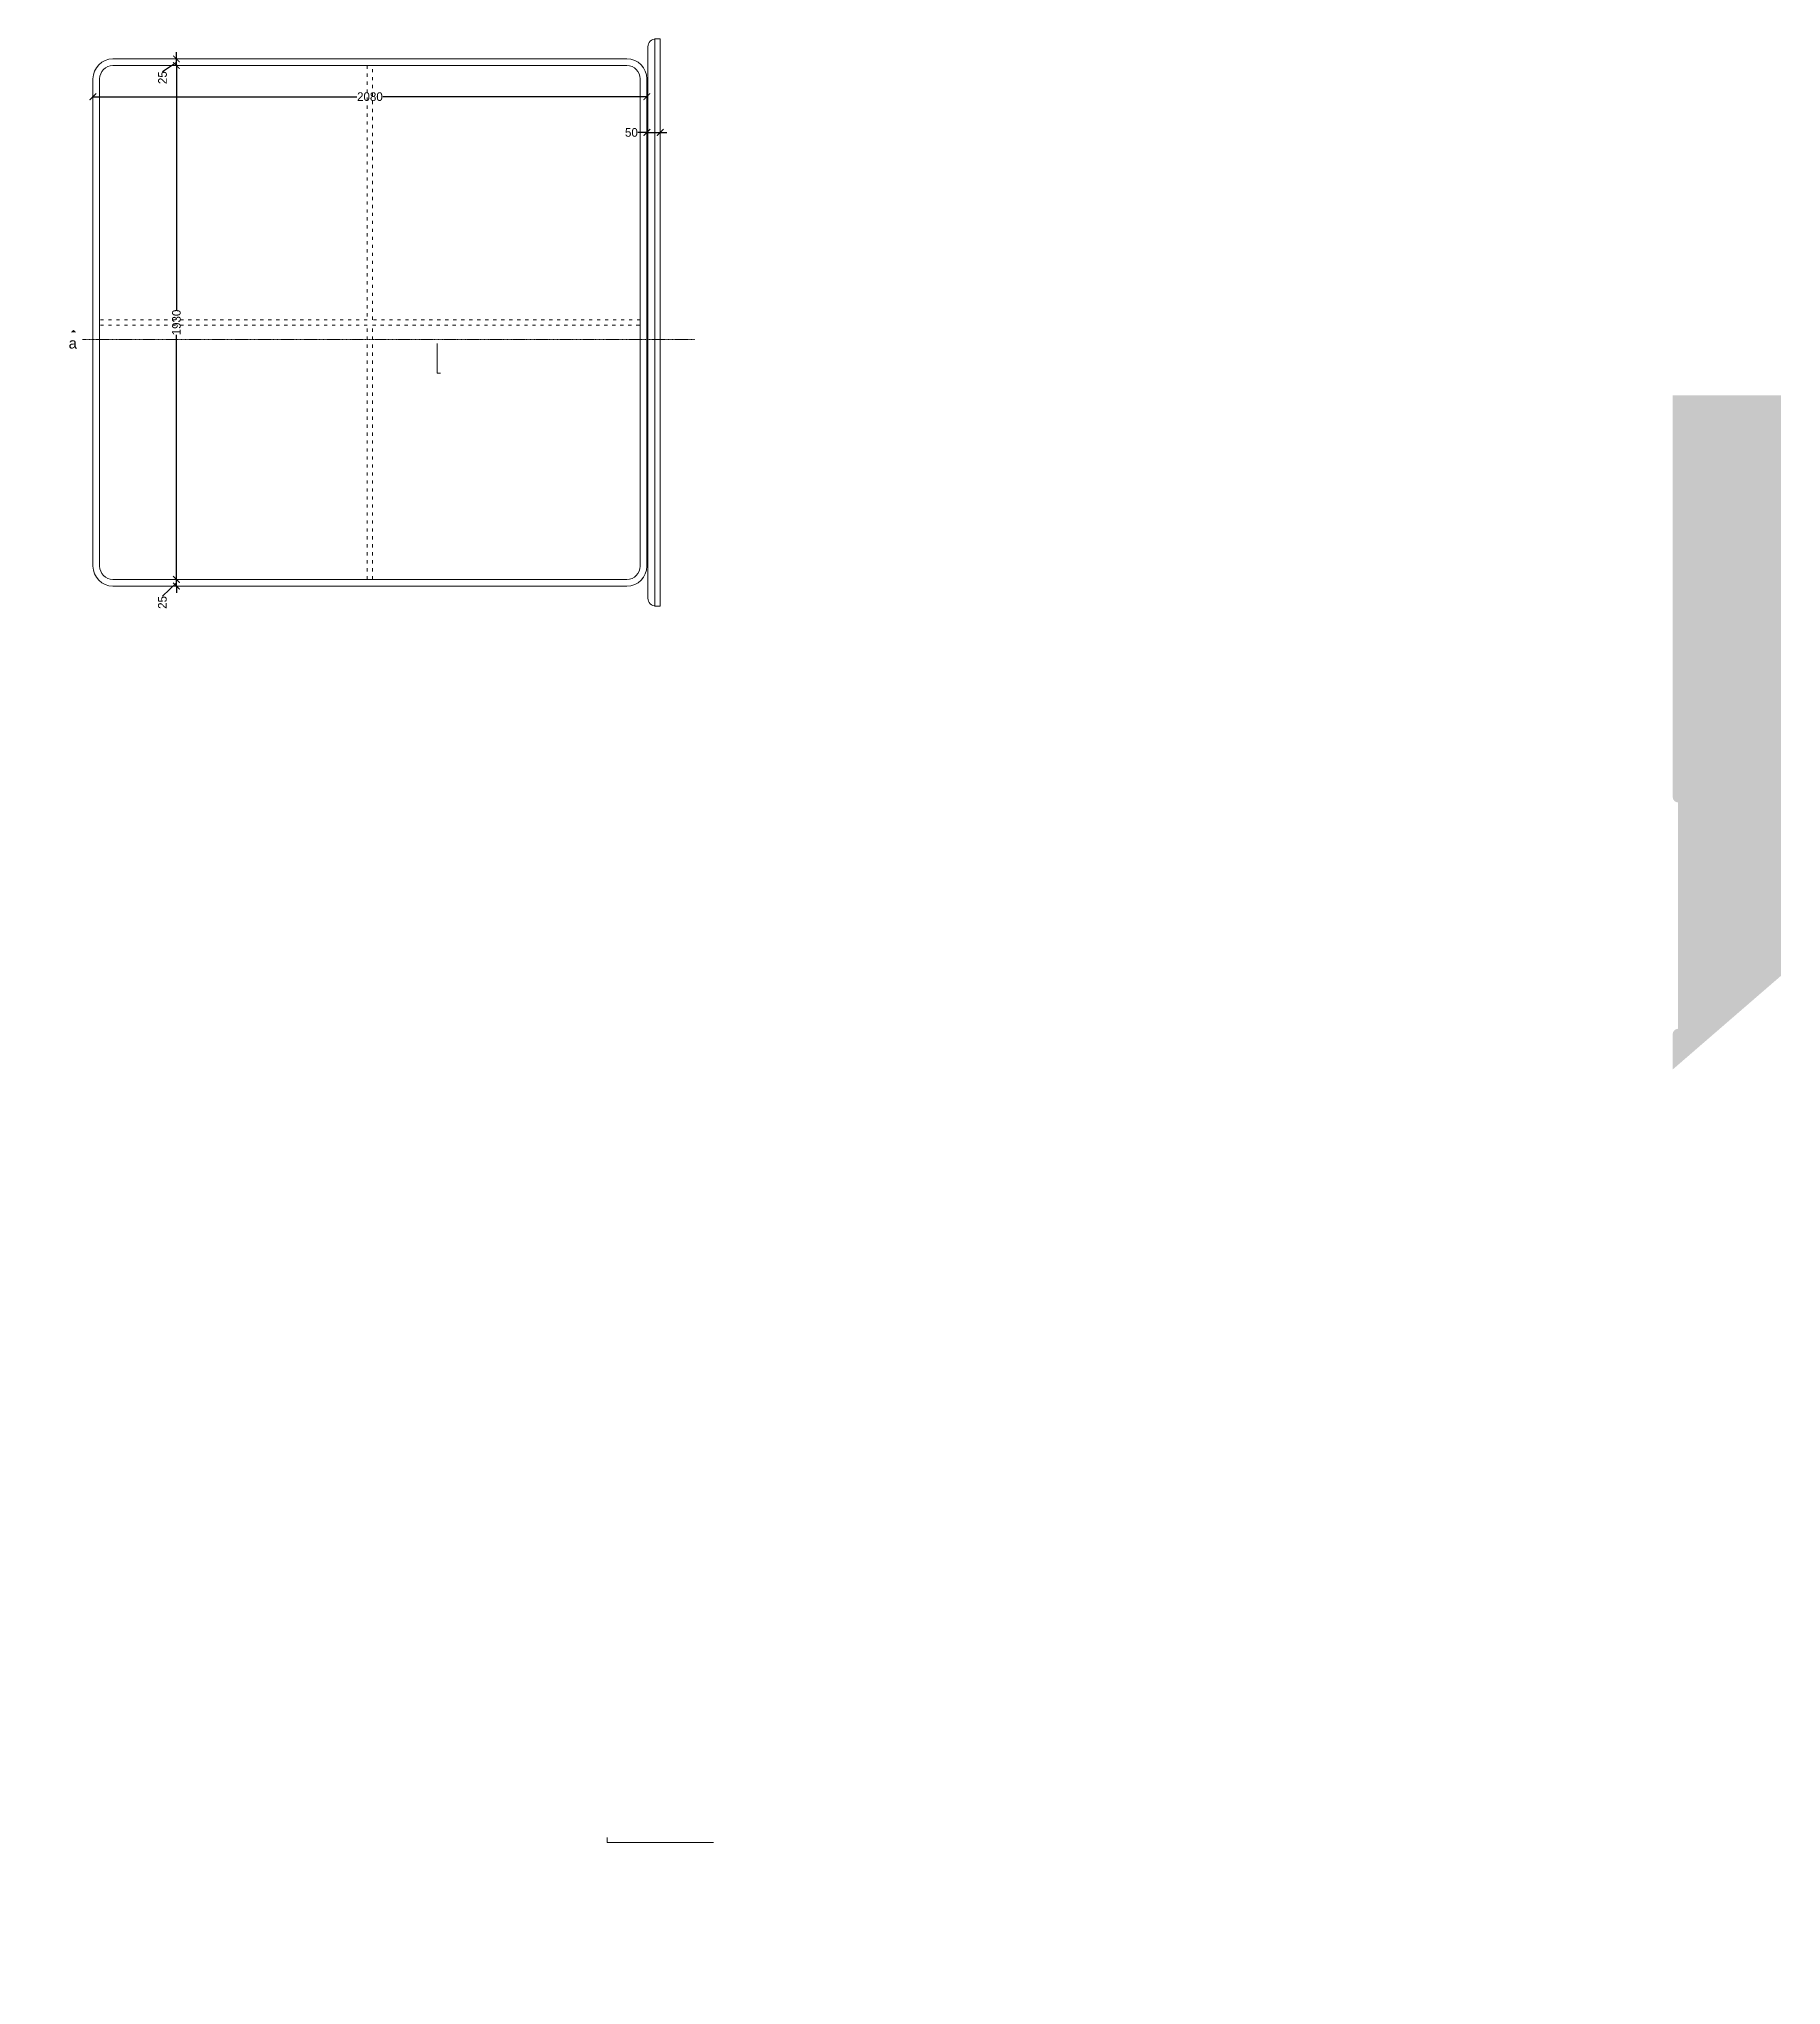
# Model space of a CAD drawing. Header units: millimetres. Extents: x 75500 to 345360, y -224327 to 19532.
# Drawn here: x 181075 to 187617, y -115804 to -108495 of the extents above; entities that cross this region are included whole.
import ezdxf

# ---------------------------------------------------------------- set-up
doc = ezdxf.new("R2010")
doc.units = ezdxf.units.MM
doc.header["$LTSCALE"] = 0.01
doc.linetypes.add('CENTER', pattern=[50.800000000000004, 31.75, -6.349999999999999, 6.349999999999999, -6.349999999999999])
doc.linetypes.add('ZWCAD_ISO03W100', pattern=[30, 12, -18])
doc.layers.add('A- Ele 4', color=250, linetype='Continuous', lineweight=15, true_color=0x333333)
for name, color, linetype, lineweight in [('B. no.', 2, 'Continuous', 0), ('ele 0.1', 252, 'Continuous', 13), ('Lights', 14, 'Continuous', 20)]:
    doc.layers.add(name, color=color, linetype=linetype, lineweight=lineweight)
doc.layers.add('e .05', color=253, linetype='Continuous')
doc.styles.add('Arial', font='arial.ttf')
doc.styles.add('ISOCP2', font='GOTHIC.TTF')
doc.dimstyles.new('77', dxfattribs={"dimscale": 0.25, "dimtxt": 130, "dimasz": 100, "dimexe": 5, "dimexo": 1, "dimgap": 0.25, "dimtad": 0, "dimdec": 0, "dimrnd": 5, "dimzin": 0, "dimdsep": 46, "dimtxsty": 'ISOCP2', "dimblk": 'ARCHTICK', "dimcen": 0, "dimdle": 100, "dimclrd": 1, "dimclre": 256, "dimclrt": 256, "dimazin": 0, "dimtm": 1e-09, "dimtfac": 1, "dimtdec": 0, "dimtmove": 1, "dimatfit": 0, "dimfxl": 1, "dimtolj": 1, "dimtzin": 12, "dimlwd": -1, "dimlwe": -1, "dimarcsym": 0})
pattern_1 = [(0, (182570.1819903417, -109751.6656328052), (0, 698.5), [508, -190.5]), (90, (182570.1819903417, -109751.6656328052), (-698.5, 4.28e-14), [508, -190.5])]

msp = doc.modelspace()

# ---------------------------------------------------------------- blocks, each defined once
blk = doc.blocks.new('_ARCHTICK')
at = {"color": 0, "linetype": 'ByBlock', "const_width": 0.15}
blk.add_lwpolyline([(-0.5, -0.5), (0.5, 0.5)], dxfattribs=at)
blk = doc.blocks.new('*D285')
at = {"color": 1, "ltscale": 4, "transparency": 16777216}
for p, q in [((181590.9625503637, -108592.9241697281), (181590.9625503637, -109514.1524583073)), ((181590.9625503637, -110527.9241697281), (181590.9625503637, -109606.6958811489))]:
    blk.add_line(p, q, dxfattribs=at)
at = {"layer": 'Defpoints', "color": 0, "transparency": 16777216}
for p in [(181590.9625503637, -108595.4241697281), (181703.7257991689, -108595.4241697281), (181703.7257991689, -110525.4241697281)]:
    blk.add_point(p, dxfattribs=at)
at = {"color": 1, "transparency": 16777216, "xscale": 25, "yscale": 25, "zscale": 25}
for p, rotation in [((181590.9625503637, -108595.4241697281), 90), ((181590.9625503637, -110525.4241697281), 270)]:
    blk.add_blockref('_ARCHTICK', p, dxfattribs=dict(at, rotation=rotation))
at = {"transparency": 16777216, "insert": (181590.9625503637, -109560.4241697281), "char_height": 32.5, "attachment_point": 5, "rotation": 90, "style": 'ISOCP2'}
blk.add_mtext('\\A1;1930', dxfattribs=at)
blk = doc.blocks.new('*D286')
at = {"color": 1, "ltscale": 4, "transparency": 16777216}
for p, q in [((181590.9625503637, -110525.4241697281), (181590.9625503637, -110500.4241697281)), ((181538.3379721051, -110588.0542693525), (181590.9625503637, -110537.9241697281)), ((181590.9625503637, -110550.4241697281), (181590.9625503637, -110525.4241697281)), ((181590.9625503637, -110550.4241697281), (181590.9625503637, -110575.4241697281)), ((181538.3379721051, -110588.1792693525), (181538.3379721051, -110588.0542693525))]:
    blk.add_line(p, q, dxfattribs=at)
at = {"layer": 'Defpoints', "color": 0, "transparency": 16777216}
for p in [(181590.9625503637, -110525.4241697281), (181703.7257991689, -110525.4241697281), (181703.7257991689, -110550.4241697281)]:
    blk.add_point(p, dxfattribs=at)
at = {"color": 1, "transparency": 16777216, "xscale": 25, "yscale": 25, "zscale": 25}
for p, rotation in [((181590.9625503637, -110525.4241697281), 270), ((181590.9625503637, -110550.4241697281), 90)]:
    blk.add_blockref('_ARCHTICK', p, dxfattribs=dict(at, rotation=rotation))
at = {"transparency": 16777216, "insert": (181538.3379721051, -110611.6501650017), "char_height": 32.5, "attachment_point": 5, "rotation": 90, "style": 'ISOCP2'}
blk.add_mtext('\\A1;25', dxfattribs=at)
blk = doc.blocks.new('*D287')
at = {"color": 1, "ltscale": 4, "transparency": 16777216}
for p, q in [((181538.7444410798, -108617.327899359), (181590.9625503637, -108582.9241697281)), ((181590.9625503637, -108570.4241697281), (181590.9625503637, -108545.4241697281)), ((181590.9625503637, -108595.4241697281), (181590.9625503637, -108570.4241697281)), ((181590.9625503637, -108595.4241697281), (181590.9625503637, -108620.4241697281)), ((181538.7444410798, -108617.452899359), (181538.7444410798, -108617.327899359))]:
    blk.add_line(p, q, dxfattribs=at)
at = {"layer": 'Defpoints', "color": 0, "transparency": 16777216}
for p in [(181590.9625503637, -108570.4241697281), (181703.7257991689, -108570.4241697281), (181703.7257991689, -108595.4241697281)]:
    blk.add_point(p, dxfattribs=at)
at = {"color": 1, "transparency": 16777216, "xscale": 25, "yscale": 25, "zscale": 25}
for p, rotation in [((181590.9625503637, -108570.4241697281), 270), ((181590.9625503637, -108595.4241697281), 90)]:
    blk.add_blockref('_ARCHTICK', p, dxfattribs=dict(at, rotation=rotation))
at = {"transparency": 16777216, "insert": (181538.7444410798, -108640.9237950083), "char_height": 32.5, "attachment_point": 5, "rotation": 90, "style": 'ISOCP2'}
blk.add_mtext('\\A1;25', dxfattribs=at)
blk = doc.blocks.new('*D289')
at = {"color": 1, "ltscale": 4, "transparency": 16777216}
for p, q in [((183357.522500071, -108846.7762948312), (183323.0466971686, -108846.7762948312)), ((183357.522500071, -108846.7762948312), (183332.522500071, -108846.7762948312)), ((183357.522500071, -108846.7762948312), (183407.522500071, -108846.7762948312)), ((183407.522500071, -108846.7762948312), (183432.522500071, -108846.7762948312))]:
    blk.add_line(p, q, dxfattribs=at)
at = {"layer": 'Defpoints', "color": 0, "transparency": 16777216}
for p in [(183357.522500071, -108822.764518286), (183407.522500071, -108822.764518286), (183407.522500071, -108846.7762948312)]:
    blk.add_point(p, dxfattribs=at)
at = {"color": 1, "transparency": 16777216, "xscale": 25, "yscale": 25, "zscale": 25}
blk.add_blockref('_ARCHTICK', (183357.522500071, -108846.7762948312), dxfattribs=at)
at = {"color": 1, "transparency": 16777216, "xscale": 25, "yscale": 25, "zscale": 25, "rotation": 180}
blk.add_blockref('_ARCHTICK', (183407.522500071, -108846.7762948312), dxfattribs=at)
at = {"transparency": 16777216, "insert": (183299.5537077056, -108846.7762948312), "char_height": 32.5, "attachment_point": 5, "style": 'ISOCP2'}
blk.add_mtext('\\A1;50', dxfattribs=at)
blk = doc.blocks.new('*D288')
at = {"color": 1, "ltscale": 4, "transparency": 16777216}
for p, q in [((181275.022500071, -108712.32701789), (182268.710000071, -108712.32701789)), ((183360.022500071, -108712.32701789), (182366.335000071, -108712.32701789))]:
    blk.add_line(p, q, dxfattribs=at)
at = {"layer": 'Defpoints', "color": 0, "transparency": 16777216}
for p in [(181277.522500071, -108688.3152413448), (183357.522500071, -108688.3152413448), (183357.522500071, -108712.32701789)]:
    blk.add_point(p, dxfattribs=at)
at = {"color": 1, "transparency": 16777216, "xscale": 25, "yscale": 25, "zscale": 25, "rotation": 180}
blk.add_blockref('_ARCHTICK', (181277.522500071, -108712.32701789), dxfattribs=at)
at = {"color": 1, "transparency": 16777216, "xscale": 25, "yscale": 25, "zscale": 25}
blk.add_blockref('_ARCHTICK', (183357.522500071, -108712.32701789), dxfattribs=at)
at = {"transparency": 16777216, "insert": (182317.522500071, -108712.32701789), "char_height": 32.5, "attachment_point": 5, "style": 'ISOCP2'}
blk.add_mtext('\\A1;2080', dxfattribs=at)
blk = doc.blocks.new('jyhtgrefdwas-flat-38-flat-1-flat-1')
at = {"layer": 'Lights', "lineweight": 30, "ltscale": 300}
h = blk.add_hatch(color=256, dxfattribs=at)
h.dxf.hatch_style = 1
h.paths.add_polyline_path([(-27.84560284033068, 0), (0, 27.8456028404471), (27.84560284033068, 0)])
blk.add_lwpolyline([(-27.84560284033068, 0), (0, 27.8456028404471), (27.84560284033068, 0), (-27.84560284033068, 0)], dxfattribs=at)

# ---------------------------------------------------------------- dimensions: what is measured, and where the dimension line sits
at = {"ltscale": 4}
for base, p1, p2, angle, override, picture, middle in [((181590.9625503637, -108570.4241697281), (181703.7257991689, -108595.4241697281), (181703.7257991689, -108570.4241697281), 90, {"dimpost": '\\X', "dimblk": 'ARCHTICK', "dimse1": 1, "dimse2": 1, "dimclre": 253}, '*D287', (181538.7444410798, -108617.515399359)), ((183407.522500071, -108846.7762948312), (183357.522500071, -108822.764518286), (183407.522500071, -108822.764518286), 0, {"dimpost": '\\X', "dimblk": 'ARCHTICK', "dimdle": 10, "dimse1": 1, "dimse2": 1, "dimclre": 253}, '*D289', (183299.5537077056, -108846.7762948312)), ((181590.9625503637, -110525.4241697281), (181703.7257991689, -110550.4241697281), (181703.7257991689, -110525.4241697281), 90, {"dimpost": '\\X', "dimblk": 'ARCHTICK', "dimdle": 10, "dimse1": 1, "dimse2": 1, "dimclre": 253}, '*D286', (181538.3379721051, -110588.2417693525))]:
    dim = msp.add_linear_dim(base=base, p1=p1, p2=p2, angle=angle, dimstyle='77', override=override, dxfattribs=at)
    dim.commit()
    dim.dimension.update_dxf_attribs({"geometry": picture, "text_midpoint": middle, "dimtype": 161})
for p1, p2, distance, picture, middle in [((181703.7257991689, -110525.4241697281), (181703.7257991689, -108595.4241697281), 112.7632488051895, '*D285', (181590.9625503637, -109560.4241697281)), ((181277.522500071, -108688.3152413448), (183357.522500071, -108688.3152413448), -24.01177654520143, '*D288', (182317.522500071, -108712.32701789))]:
    dim = msp.add_aligned_dim(p1=p1, p2=p2, distance=distance, dimstyle='77', override={"dimpost": '\\X', "dimblk": 'ARCHTICK', "dimdle": 10, "dimse1": 1, "dimse2": 1, "dimclre": 253}, dxfattribs=at)
    dim.commit()
    dim.dimension.update_dxf_attribs({"geometry": picture, "text_midpoint": middle})

# ---------------------------------------------------------------- hatches: boundary and pattern name
at = {"layer": 'B. no.'}
h = msp.add_hatch(dxfattribs=at)
h.set_pattern_fill('ANGLE', color=256, scale=100)
h.set_pattern_definition([(0, (183207.9460863599, -115269.5539942042), (0, 698.5), [508, -190.5]), (90, (183207.9460863599, -115269.5539942042), (-698.5, 4.28e-14), [508, -190.5])])
h.paths.add_polyline_path([(183231.9460863599, -115147.2389888382), (183231.9460863599, -114893.5539942042), (183583.9460863599, -114893.5539942042), (183583.9460863599, -115147.2389888382), (183564.9460863599, -115147.2389888382), (183564.9460863599, -114912.5539942042), (183250.9460863599, -114912.5539942042), (183250.9460863599, -115147.2389888382)])
h.paths.add_polyline_path([(183607.9460863599, -115269.5539942042), (183607.9460863599, -115250.5539942042), (183583.9460863599, -115250.5539942042), (183564.9460863599, -115250.5539942042), (183250.9460863599, -115250.5539942042), (183231.9460863599, -115250.5539942042), (183207.9460863599, -115250.5539942042), (183207.9460863599, -115269.5539942042)])
h.paths.add_polyline_path([(183564.9460863599, -115250.5539942042), (183583.9460863599, -115250.5539942042), (183583.9460863599, -115147.2389888382), (183564.9460863599, -115147.2389888382)])
h.paths.add_polyline_path([(183231.9460863599, -115250.5539942042), (183250.9460863599, -115250.5539942042), (183250.9460863599, -115147.2389888382), (183231.9460863599, -115147.2389888382)])
at = {"layer": 'Defpoints'}
h = msp.add_hatch(color=256, dxfattribs=at)
h.dxf.hatch_style = 1
edge = h.paths.add_edge_path()
edge.add_line((187209.6073107576, -112365.8093597593), (187209.6073107576, -112232.8093597593))
edge.add_ellipse((187230.294328459, -112233.4963774605), major_axis=(-20.69842251711822, 0), ratio=1, start_angle=271.9020988683734, end_angle=358.09790113251364, ccw=False)
edge.add_line((187229.6073107573, -112212.8093597592), (187229.6073107573, -111362.8093597592))
edge.add_ellipse((187230.294328459, -111342.1223420579), major_axis=(-20.6984225171143, 0), ratio=1, start_angle=361.90209886748636, end_angle=448.0979011316266, ccw=False)
edge.add_line((187209.6073107576, -111342.8093597591), (187209.6073107576, -109833.6656328052))
edge.add_line((187209.6073107576, -109833.6656328052), (187616.6073107576, -109833.6656328052))
edge.add_line((187616.6073107576, -109833.6656328052), (187616.6073107576, -112013.6656328052))
edge = h.paths.add_edge_path()
edge.add_line((187209.6073107576, -112365.8093597593), (187537.1073107577, -112365.8093597593))
h = msp.add_hatch(color=256, dxfattribs=at)
h.dxf.hatch_style = 1
edge = h.paths.add_edge_path()
edge.add_line((187209.6073107576, -112365.8093597593), (187209.6073107576, -112232.8093597593))
edge.add_ellipse((187230.294328459, -112233.4963774605), major_axis=(-20.69842251711822, 0), ratio=1, start_angle=271.9020988683734, end_angle=358.09790113251364, ccw=False)
edge.add_line((187229.6073107573, -112212.8093597592), (187229.6073107573, -111362.8093597592))
edge.add_ellipse((187230.294328459, -111342.1223420579), major_axis=(-20.6984225171143, 0), ratio=1, start_angle=361.90209886748636, end_angle=448.0979011316266, ccw=False)
edge.add_line((187209.6073107576, -111342.8093597591), (187209.6073107576, -109833.6656328052))
edge.add_line((187209.6073107576, -109833.6656328052), (187616.6073107576, -109833.6656328052))
edge.add_line((187616.6073107576, -109833.6656328052), (187616.6073107576, -112013.6656328052))
edge = h.paths.add_edge_path()
edge.add_line((187209.6073107576, -112365.8093597593), (187537.1073107577, -112365.8093597593))
h = msp.add_hatch(color=256, dxfattribs=at)
h.dxf.hatch_style = 1
edge = h.paths.add_edge_path()
edge.add_line((187209.6073107576, -112365.8093597593), (187209.6073107576, -112232.8093597593))
edge.add_ellipse((187230.294328459, -112233.4963774605), major_axis=(-20.69842251711822, 0), ratio=1, start_angle=271.9020988683734, end_angle=358.09790113251364, ccw=False)
edge.add_line((187229.6073107573, -112212.8093597592), (187229.6073107573, -111362.8093597592))
edge.add_ellipse((187230.294328459, -111342.1223420579), major_axis=(-20.6984225171143, 0), ratio=1, start_angle=361.90209886748636, end_angle=448.0979011316266, ccw=False)
edge.add_line((187209.6073107576, -111342.8093597591), (187209.6073107576, -109833.6656328052))
edge.add_line((187209.6073107576, -109833.6656328052), (187616.6073107576, -109833.6656328052))
edge.add_line((187616.6073107576, -109833.6656328052), (187616.6073107576, -112013.6656328052))
edge = h.paths.add_edge_path()
edge.add_line((187209.6073107576, -112365.8093597593), (187537.1073107577, -112365.8093597593))
h = msp.add_hatch(dxfattribs=at)
h.set_pattern_fill('GLASS', color=256, scale=25)
h.set_pattern_definition([(236.3099, (183574.7349638063, -115359.710195777), (-635.0008474120676, -1269.999719184686), [228.952425, -2060.57246]), (236.3099, (183587.4349638063, -115397.8101957771), (-635.0008474120676, -1269.999719184686), [137.371455, -2152.15343]), (236.3099, (183511.2349638063, -115397.8101957771), (-635.0008474120676, -1269.999719184686), [137.371455, -2152.15343])])
h.paths.add_polyline_path([(183193.7349638063, -115754.210195777, 0.4142135623729112), (183243.7349638063, -115804.210195777), (183262.7349638063, -115804.210195777), (183538.9460863599, -115804.210195777), (183557.9460863599, -115804.2101957771, 0.4142135623730951), (183607.9460863599, -115754.210195777), (183607.9460863598, -115604.210195777, 0.4142135623731086), (183557.9460863599, -115554.210195777), (183243.7349638063, -115554.2101957771, 0.414213562372911), (183193.7349638063, -115604.2101957771)])
h.paths.add_polyline_path([(183212.7349638063, -115604.210195777), (183212.7349638063, -115754.2101957771, 0.4142135623730816), (183243.7349638063, -115785.210195777), (183557.9460863599, -115785.210195777, 0.4142135623731088), (183588.9460863599, -115754.210195777), (183588.9460863599, -115604.210195777, 0.4142135623731085), (183557.9460863599, -115573.210195777), (183243.7349638063, -115573.210195777, 0.4142135623730811)], flags=16)
h.paths.add_polyline_path([(183217.7349638063, -115604.210195777), (183217.7349638063, -115754.2101957771, 0.4142135623730816), (183243.7349638063, -115780.210195777), (183557.9460863599, -115780.2101957771, 0.4142135623730951), (183583.9460863599, -115754.210195777), (183583.9460863599, -115604.210195777), (183564.9460863599, -115604.210195777), (183236.7349638063, -115604.210195777)], flags=0)
at = {"layer": 'ele 0.1'}
h = msp.add_hatch(dxfattribs=at)
h.set_pattern_fill('ANGLE', color=256, scale=100)
h.set_pattern_definition(pattern_1)
h.paths.add_polyline_path([(182570.1819903417, -109751.6656328052), (182582.1819903417, -109751.6656328052), (182582.1819903417, -109651.6656328052), (182592.1819903399, -109651.6656328052), (182604.1819903399, -109651.6656328052), (182616.1819903399, -109651.6656328052), (182628.1819903399, -109651.6656328052), (182640.1819903399, -109651.6656328052), (182652.1819903399, -109651.6656328052), (182664.1819903399, -109651.6656328052), (182676.1819903399, -109651.6656328052), (182688.1819903399, -109651.6656328052), (182700.1819903399, -109651.6656328052), (182712.1819903399, -109651.6656328052), (182724.1819903399, -109651.6656328052), (182736.1819903399, -109651.6656328052), (182748.1819903399, -109651.6656328052), (182760.1819903399, -109651.6656328052), (182772.1819903399, -109651.6656328052), (182782.1819903417, -109651.6656328052), (182782.1819903417, -109639.6656328052), (182772.1819903399, -109639.6656328052), (182760.1819903399, -109639.6656328052), (182748.1819903399, -109639.6656328052), (182736.1819903399, -109639.6656328052), (182724.1819903399, -109639.6656328052), (182712.1819903399, -109639.6656328052), (182700.1819903399, -109639.6656328052), (182688.1819903399, -109639.6656328052), (182676.1819903399, -109639.6656328052), (182664.1819903399, -109639.6656328052), (182652.1819903399, -109639.6656328052), (182640.1819903399, -109639.6656328052), (182628.1819903399, -109639.6656328052), (182616.1819903399, -109639.6656328052), (182604.1819903399, -109639.6656328052), (182592.1819903399, -109639.6656328052), (182580.1819903399, -109639.6656328052), (182570.1819903417, -109639.6656328052)])
h = msp.add_hatch(dxfattribs=at)
h.set_pattern_fill('ANGLE', color=256, scale=100)
h.set_pattern_definition(pattern_1)
h.paths.add_polyline_path([(182570.1819903417, -109751.6656328052), (182582.1819903417, -109751.6656328052), (182582.1819903417, -109651.6656328052), (182592.1819903399, -109651.6656328052), (182604.1819903399, -109651.6656328052), (182616.1819903399, -109651.6656328052), (182628.1819903399, -109651.6656328052), (182640.1819903399, -109651.6656328052), (182652.1819903399, -109651.6656328052), (182664.1819903399, -109651.6656328052), (182676.1819903399, -109651.6656328052), (182688.1819903399, -109651.6656328052), (182700.1819903399, -109651.6656328052), (182712.1819903399, -109651.6656328052), (182724.1819903399, -109651.6656328052), (182736.1819903399, -109651.6656328052), (182748.1819903399, -109651.6656328052), (182760.1819903399, -109651.6656328052), (182772.1819903399, -109651.6656328052), (182782.1819903417, -109651.6656328052), (182782.1819903417, -109639.6656328052), (182772.1819903399, -109639.6656328052), (182760.1819903399, -109639.6656328052), (182748.1819903399, -109639.6656328052), (182736.1819903399, -109639.6656328052), (182724.1819903399, -109639.6656328052), (182712.1819903399, -109639.6656328052), (182700.1819903399, -109639.6656328052), (182688.1819903399, -109639.6656328052), (182676.1819903399, -109639.6656328052), (182664.1819903399, -109639.6656328052), (182652.1819903399, -109639.6656328052), (182640.1819903399, -109639.6656328052), (182628.1819903399, -109639.6656328052), (182616.1819903399, -109639.6656328052), (182604.1819903399, -109639.6656328052), (182592.1819903399, -109639.6656328052), (182580.1819903399, -109639.6656328052), (182570.1819903417, -109639.6656328052)])

# ---------------------------------------------------------------- linework, layer by layer
at = {"ltscale": 4}
msp.add_line((183391.522500071, -108495.4241697281), (183391.522500071, -108495.4241697281), dxfattribs=at)
at = {"color": 8, "linetype": 'Continuous', "lineweight": 5}
msp.add_line((183391.522500071, -110625.4241697281), (183391.522500071, -110625.4241697281), dxfattribs=at)
at = {"layer": 'A- Ele 4', "linetype": 'ZWCAD_ISO03W100', "ltscale": 100}
for points in [[(182307.522500071, -108595.4241697281), (182307.522500071, -109550.4241697281), (181302.522500071, -109550.4241697281)], [(183332.522500071, -109550.4241697281), (182327.522500071, -109550.4241697281), (182327.522500071, -108595.4241697281)], [(182307.522500071, -110525.4241697281), (182307.522500071, -109570.4241697281), (181302.522500071, -109570.4241697281)], [(182327.522500071, -110525.4241697281), (182327.522500071, -109570.4241697281), (183332.522500071, -109570.4241697281)]]:
    msp.add_lwpolyline(points, dxfattribs=at)
at = {"layer": 'e .05', "linetype": 'Continuous', "lineweight": 5}
msp.add_lwpolyline([(183391.522500071, -108495.4241697281, 0.4142135623730951), (183361.522500071, -108525.4241697281), (183361.522500071, -110595.4241697281, 0.4142135623730951), (183391.522500071, -110625.4241697281)], format="xyb", dxfattribs=at)
msp.add_lwpolyline([(183387.522500071, -110625.4241697281), (183387.522500071, -108495.4241697281), (183407.522500071, -108495.4241697281), (183407.522500071, -110625.4241697281)], close=True, dxfattribs=at)
for points in [[(181277.522500071, -108645.4241697282), (181277.522500071, -110475.4241697281, 0.4142135623730974), (181352.522500071, -110550.4241697281), (183282.522500071, -110550.4241697281, 0.4142135623730921), (183357.522500071, -110475.4241697281), (183357.522500071, -108645.4241697282, 0.4142135623730974), (183282.522500071, -108570.4241697281), (181352.522500071, -108570.4241697281, 0.414213562373093)], [(181302.522500071, -108645.4241697281), (181302.522500071, -110475.4241697281, 0.4142135623728393), (181352.522500071, -110525.4241697281), (183282.522500071, -110525.4241697281, 0.4142135623728393), (183332.522500071, -110475.4241697281), (183332.522500071, -108645.4241697281, 0.4142135623728393), (183282.522500071, -108595.4241697281), (181352.522500071, -108595.4241697281, 0.4142135623728393)]]:
    msp.add_lwpolyline(points, format="xyb", close=True, dxfattribs=at)
at = {"layer": 'Lights', "linetype": 'CENTER', "ltscale": 10}
msp.add_line((181176.4827202525, -109623.9519182236), (183538.2100858881, -109623.9519182236), dxfattribs=at)

# ---------------------------------------------------------------- block references
at = {"layer": 'Lights', "linetype": 'CENTER', "ltscale": 10, "xscale": 1.008041803113615, "yscale": 1.008041803113615, "zscale": 1.008041803113615, "rotation": 360}
msp.add_blockref('jyhtgrefdwas-flat-38-flat-1-flat-1', (181204.5522519485, -109618.8744732436), dxfattribs=at)

msp.set_redraw_order([(e.dxf.handle, doc.entitydb.next_handle()) for e in msp.query("TEXT MTEXT ATTDEF DIMENSION ARC_DIMENSION")])  # texts and dimensions are drawn at this point

# ---------------------------------------------------------------- next in the draw order: texts
at = {"layer": 'Lights', "linetype": 'CENTER', "ltscale": 10, "insert": (181217.5406426467, -109617.8839288659), "char_height": 40.32167212454462, "width": 122.774763702905, "attachment_point": 3, "style": 'Arial', "bg_fill": 2}
msp.add_mtext('a', dxfattribs=at)

doc.saveas('drawing.dxf')
